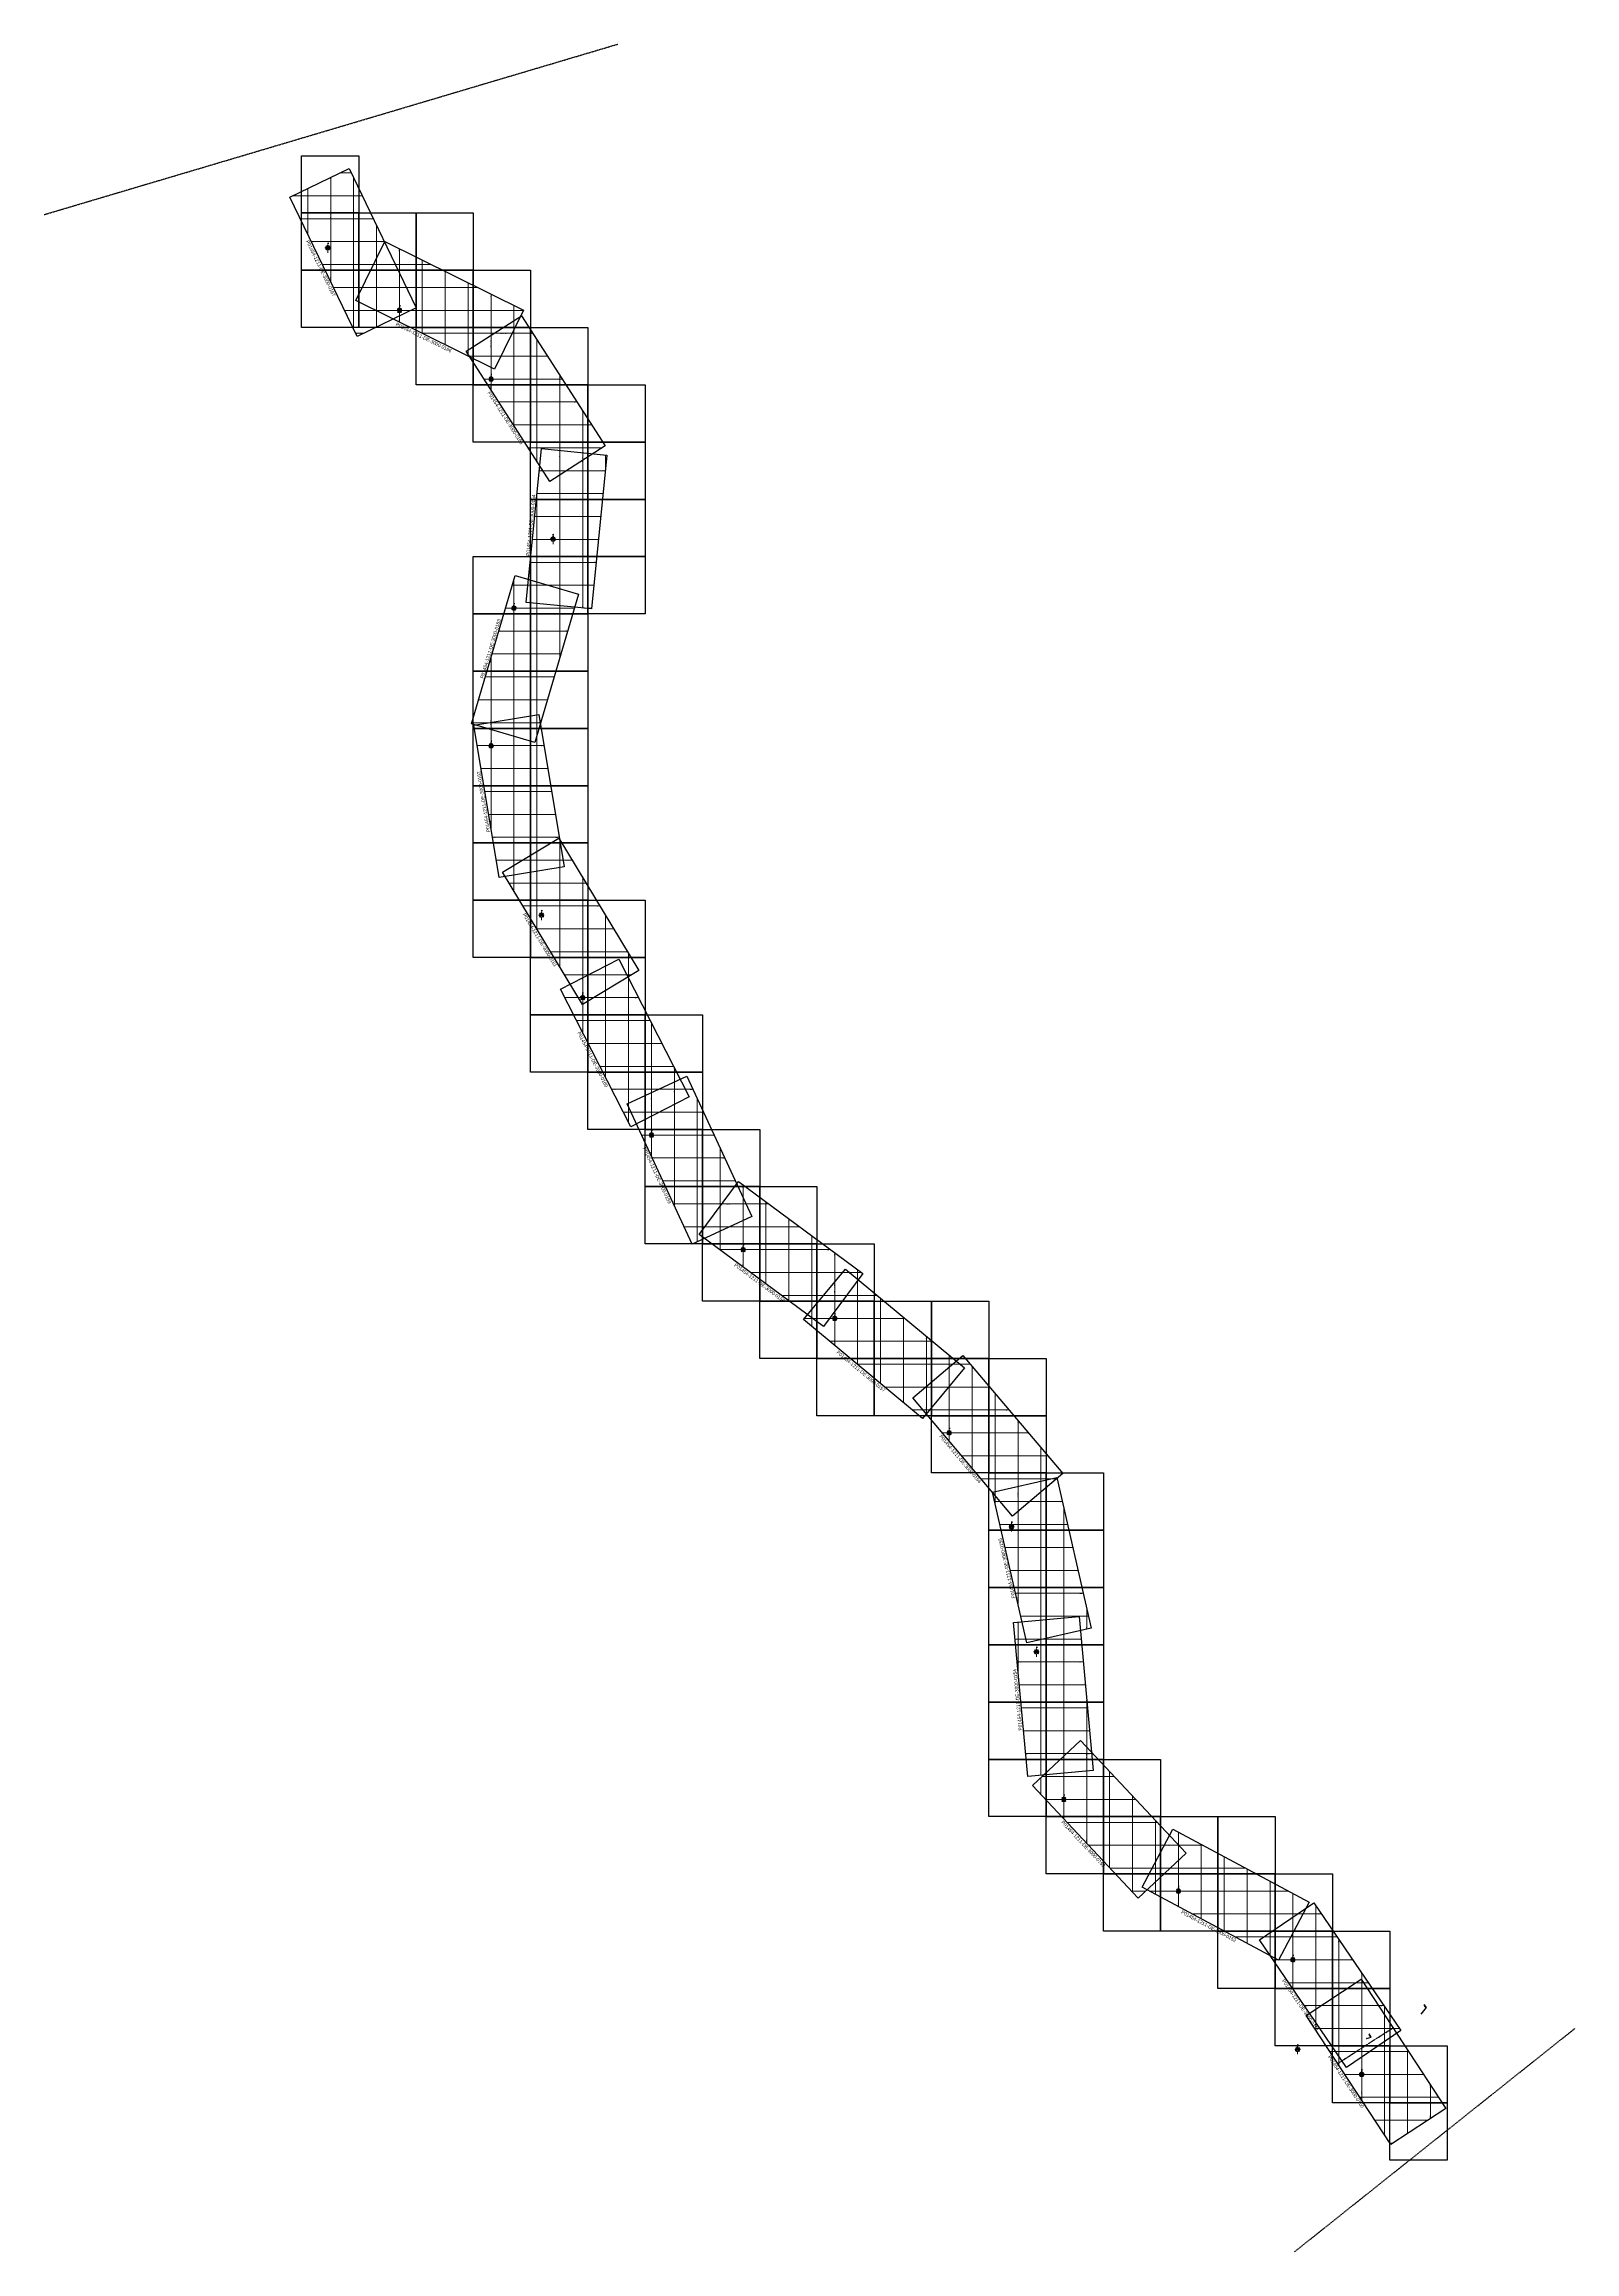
# Model space of a CAD drawing. Extents: x 296299 to 341239, y 7366855 to 7451724.
# Drawn here: x 296299 to 309661, y 7432450 to 7451724 of the extents above; entities outside this region: 9.
import ezdxf
from ezdxf.enums import TextEntityAlignment as Align

# ---------------------------------------------------------------- set-up
doc = ezdxf.new("R2010")
doc.units = 0
doc.header["$LTSCALE"] = 10
doc.linetypes.add('CENTER', pattern=[2, 1.25, -0.25, 0.25, -0.25])
doc.linetypes.add('DASHED', pattern=[0.75, 0.5, -0.25])
for name, color, linetype, lineweight in [('__APAGAR', 20, 'DASHED', 30), ('A-NORTE', 2, 'Continuous', 9), ('F-VT-MALHA', 8, 'Continuous', 0), ('F-VT-OAE', 50, 'Continuous', 0)]:
    doc.layers.add(name, color=color, linetype=linetype, lineweight=lineweight)
for name, color, linetype in [('A-ARTICULAÇÃO', 255, 'Continuous'), ('A-IMAGENS', 255, 'Continuous'), ('F-SC-MALHA-TXT', 8, 'Continuous'), ('U-HZ-TEXTO-OAE', 2, 'Continuous')]:
    doc.layers.add(name, color=color, linetype=linetype)
doc.layers.add('A-VIEWPORTS', color=2, linetype='Continuous', plot=False)
doc.styles.add('Arial', font='arial.ttf')
doc.styles.add('DIM', font='arial.ttf', dxfattribs={"width": 0.8})
doc.styles.add('R200', font='simplex.shx', dxfattribs={"height": 5})
doc.styles.add('ROMANS', font='romans.shx', dxfattribs={"height": 4})
doc.dimstyles.new('U-1_2000', dxfattribs={"dimscale": 2, "dimtxt": 1.5, "dimasz": 0.75, "dimexe": 0.75, "dimexo": 0.75, "dimgap": 0.25, "dimtad": 1, "dimzin": 4, "dimtxsty": 'DIM', "dimblk": 'ARCHTICK', "dimcen": 0.7, "dimdle": 0.75, "dimclrd": 256, "dimclre": 256, "dimclrt": 256, "dimaunit": 1, "dimadec": 3, "dimazin": 2, "dimtfac": 1, "dimtofl": 0, "dimtmove": 0, "dimatfit": 3, "dimldrblk": 'CLOSEDBLANK', "dimfxl": 0, "dimtolj": 1, "dimtzin": 0, "dimlwd": -1, "dimlwe": -1, "dimarcsym": 0})
picture_1 = doc.add_image_def('image1.jpg', size_in_pixel=(5000, 5000))
picture_2 = doc.add_image_def('image2.jpg', size_in_pixel=(5000, 5000))
picture_3 = doc.add_image_def('image3.jpg', size_in_pixel=(5000, 5000))
picture_4 = doc.add_image_def('image4.jpg', size_in_pixel=(5000, 5000))
picture_5 = doc.add_image_def('image5.jpg', size_in_pixel=(5000, 5000))
picture_6 = doc.add_image_def('image6.jpg', size_in_pixel=(5000, 5000))
picture_7 = doc.add_image_def('image7.jpg', size_in_pixel=(5000, 5000))
picture_8 = doc.add_image_def('image8.jpg', size_in_pixel=(5000, 5000))
picture_9 = doc.add_image_def('image9.jpg', size_in_pixel=(5000, 5000))
picture_10 = doc.add_image_def('image10.jpg', size_in_pixel=(5000, 5000))
picture_11 = doc.add_image_def('image11.jpg', size_in_pixel=(5000, 5000))
picture_12 = doc.add_image_def('image12.jpg', size_in_pixel=(5000, 5000))
picture_13 = doc.add_image_def('image13.jpg', size_in_pixel=(5000, 5000))
picture_14 = doc.add_image_def('image14.jpg', size_in_pixel=(5000, 5000))
picture_15 = doc.add_image_def('image15.jpg', size_in_pixel=(5000, 5000))
picture_16 = doc.add_image_def('image16.jpg', size_in_pixel=(5000, 5000))
picture_17 = doc.add_image_def('image17.jpg', size_in_pixel=(5000, 5000))
picture_18 = doc.add_image_def('image18.jpg', size_in_pixel=(5000, 5000))
picture_19 = doc.add_image_def('image19.jpg', size_in_pixel=(5000, 5000))
picture_20 = doc.add_image_def('image20.jpg', size_in_pixel=(5000, 5000))
picture_21 = doc.add_image_def('image21.jpg', size_in_pixel=(5000, 5000))
picture_22 = doc.add_image_def('image22.jpg', size_in_pixel=(5000, 5000))
picture_23 = doc.add_image_def('image23.jpg', size_in_pixel=(5000, 5000))
picture_24 = doc.add_image_def('image24.jpg', size_in_pixel=(5000, 5000))
picture_25 = doc.add_image_def('image25.jpg', size_in_pixel=(5000, 5000))
picture_26 = doc.add_image_def('image26.jpg', size_in_pixel=(5000, 5000))
picture_27 = doc.add_image_def('image27.jpg', size_in_pixel=(5000, 5000))
picture_28 = doc.add_image_def('image28.jpg', size_in_pixel=(5000, 5000))
picture_29 = doc.add_image_def('image29.jpg', size_in_pixel=(5000, 5000))
picture_30 = doc.add_image_def('image30.jpg', size_in_pixel=(5000, 5000))
picture_31 = doc.add_image_def('image31.jpg', size_in_pixel=(5000, 5000))
picture_32 = doc.add_image_def('image32.jpg', size_in_pixel=(5000, 5000))
picture_33 = doc.add_image_def('image33.jpg', size_in_pixel=(5000, 5000))
picture_34 = doc.add_image_def('image34.jpg', size_in_pixel=(5000, 5000))
picture_35 = doc.add_image_def('image35.jpg', size_in_pixel=(5000, 5000))
picture_36 = doc.add_image_def('image36.jpg', size_in_pixel=(5000, 5000))
picture_37 = doc.add_image_def('image37.jpg', size_in_pixel=(5000, 5000))
picture_38 = doc.add_image_def('image38.jpg', size_in_pixel=(5000, 5000))
picture_39 = doc.add_image_def('image39.jpg', size_in_pixel=(5000, 5000))
picture_40 = doc.add_image_def('image40.jpg', size_in_pixel=(5000, 5000))
picture_41 = doc.add_image_def('image41.jpg', size_in_pixel=(5000, 5000))
picture_42 = doc.add_image_def('image42.jpg', size_in_pixel=(5000, 5000))
picture_43 = doc.add_image_def('image43.jpg', size_in_pixel=(5000, 5000))
picture_44 = doc.add_image_def('image44.jpg', size_in_pixel=(5000, 5000))
picture_45 = doc.add_image_def('image45.jpg', size_in_pixel=(5000, 5000))
picture_46 = doc.add_image_def('image46.jpg', size_in_pixel=(5000, 5000))
picture_47 = doc.add_image_def('image47.jpg', size_in_pixel=(5000, 5000))
picture_48 = doc.add_image_def('image48.jpg', size_in_pixel=(5000, 5000))
picture_49 = doc.add_image_def('image49.jpg', size_in_pixel=(5000, 5000))
picture_50 = doc.add_image_def('image50.jpg', size_in_pixel=(5000, 5000))
picture_51 = doc.add_image_def('image51.jpg', size_in_pixel=(5000, 5000))
picture_52 = doc.add_image_def('image52.jpg', size_in_pixel=(5000, 5000))
picture_53 = doc.add_image_def('image53.jpg', size_in_pixel=(5000, 5000))
picture_54 = doc.add_image_def('image54.jpg', size_in_pixel=(5000, 5000))
picture_55 = doc.add_image_def('image55.jpg', size_in_pixel=(5000, 5000))
picture_56 = doc.add_image_def('image56.jpg', size_in_pixel=(5000, 5000))
picture_57 = doc.add_image_def('image57.jpg', size_in_pixel=(5000, 5000))
picture_58 = doc.add_image_def('image58.jpg', size_in_pixel=(5000, 5000))
picture_59 = doc.add_image_def('image59.jpg', size_in_pixel=(5000, 5000))
picture_60 = doc.add_image_def('image60.jpg', size_in_pixel=(5000, 5000))
picture_61 = doc.add_image_def('image61.jpg', size_in_pixel=(5000, 5000))
picture_62 = doc.add_image_def('image62.jpg', size_in_pixel=(5000, 5000))
picture_63 = doc.add_image_def('image63.jpg', size_in_pixel=(5000, 5000))
picture_64 = doc.add_image_def('image64.jpg', size_in_pixel=(5000, 5000))
picture_65 = doc.add_image_def('image65.jpg', size_in_pixel=(5000, 5000))
picture_66 = doc.add_image_def('image66.jpg', size_in_pixel=(5000, 5000))
picture_67 = doc.add_image_def('image67.jpg', size_in_pixel=(5000, 5000))
picture_68 = doc.add_image_def('image68.jpg', size_in_pixel=(5000, 5000))
picture_69 = doc.add_image_def('image69.jpg', size_in_pixel=(5000, 5000))
picture_70 = doc.add_image_def('image70.jpg', size_in_pixel=(5000, 5000))
picture_71 = doc.add_image_def('image71.jpg', size_in_pixel=(5000, 5000))
picture_72 = doc.add_image_def('image72.jpg', size_in_pixel=(5000, 5000))
picture_73 = doc.add_image_def('image73.jpg', size_in_pixel=(5000, 5000))
picture_74 = doc.add_image_def('image74.jpg', size_in_pixel=(5000, 5000))
picture_75 = doc.add_image_def('image75.jpg', size_in_pixel=(5000, 5000))
picture_76 = doc.add_image_def('image76.jpg', size_in_pixel=(5000, 5000))
picture_77 = doc.add_image_def('image77.jpg', size_in_pixel=(5000, 5000))
picture_78 = doc.add_image_def('image78.jpg', size_in_pixel=(5000, 5000))
picture_79 = doc.add_image_def('image79.jpg', size_in_pixel=(5000, 5000))
picture_80 = doc.add_image_def('image80.jpg', size_in_pixel=(5000, 5000))
picture_81 = doc.add_image_def('image81.jpg', size_in_pixel=(5000, 5000))
picture_82 = doc.add_image_def('image82.jpg', size_in_pixel=(5000, 5000))
picture_83 = doc.add_image_def('image83.jpg', size_in_pixel=(5000, 5000))
picture_84 = doc.add_image_def('image84.jpg', size_in_pixel=(5000, 5000))
picture_85 = doc.add_image_def('image85.jpg', size_in_pixel=(5000, 5000))
picture_86 = doc.add_image_def('image86.jpg', size_in_pixel=(5000, 5000))
picture_87 = doc.add_image_def('image87.jpg', size_in_pixel=(5000, 5000))
picture_88 = doc.add_image_def('image88.jpg', size_in_pixel=(5000, 5000))

# ---------------------------------------------------------------- blocks, each defined once
blk = doc.blocks.new('*X73')
at = {"color": 0}
for p, q in [((145.8, -415.3), (147.6, -413.5)), ((146, -414.6), (147.6, -412.9)), ((146.2, -413.9), (147.6, -412.4)), ((146.4, -413.1), (147.6, -411.9)), ((146.6, -412.4), (147.6, -411.3)), ((146.8, -411.7), (147.6, -410.8)), ((147, -411), (147.6, -410.3)), ((147.2, -410.2), (147.6, -409.8)), ((147.4, -409.5), (147.6, -409.2)), ((147.6, -408.8), (147.6, -408.7)), ((142.8, -426.3), (147.6, -421.4)), ((143, -425.6), (147.6, -420.9)), ((143.2, -424.8), (147.6, -420.4)), ((143.4, -424.1), (147.6, -419.8)), ((143.6, -423.4), (147.6, -419.3)), ((143.8, -422.6), (147.6, -418.8)), ((144, -421.9), (147.6, -418.2)), ((144.2, -421.2), (147.6, -417.7)), ((144.4, -420.4), (147.6, -417.2)), ((144.6, -419.7), (147.6, -416.7)), ((144.8, -419), (147.6, -416.1)), ((145, -418.3), (147.6, -415.6)), ((145.2, -417.5), (147.6, -415.1)), ((145.4, -416.8), (147.6, -414.5)), ((145.6, -416.1), (147.6, -414))]:
    blk.add_line(p, q, dxfattribs=at)
blk = doc.blocks.new('NORTE')
at = {"layer": 'A-NORTE'}
for p, q in [((-9, 42), (-25, 42)), ((-7, 48), (-17, 59)), ((-7, 35), (-17, 24)), ((0, 73), (0, 35)), ((0, 29), (0, 0)), ((7, 48), (17, 59)), ((7, 35), (17, 24)), ((9, 42), (25, 42))]:
    blk.add_line(p, q, dxfattribs=at)
for points in [[(-19, 42, 1), (19, 42, 0.359415), (4, 60, 1)], [(-4, 60, 0.359415), (-19, 42, 1)]]:
    blk.add_lwpolyline(points, format="xyb", dxfattribs=at)
blk.add_lwpolyline([(-12, 30), (0, 73), (12, 30), (0, 42), (-12, 30)], dxfattribs=at)
for start, end in [(105.027, 180), (180, 0), (0, 74.973)]:
    blk.add_arc((0, 42), 16.3, start, end, dxfattribs=at)
at = {"layer": 'A-NORTE', "xscale": 2.329019315242768, "yscale": 2.329019315242768, "zscale": 2.329019315242768}
blk.add_blockref('*X73', (-344, 1024), dxfattribs=at)
at = {"layer": 'A-NORTE', "style": 'R200'}
blk.add_attdef('N', (-2, 77), '', height=9.44, dxfattribs=at)
blk = doc.blocks.new('_ArchTick')
at = {"color": 0, "linetype": 'ByBlock', "const_width": 0.15}
blk.add_lwpolyline([(-0.5, -0.5), (0.5, 0.5)], dxfattribs=at)

msp = doc.modelspace()

# ---------------------------------------------------------------- hatches: boundary and pattern name
at = {"layer": 'F-VT-OAE'}
h = msp.add_hatch(dxfattribs=at)
h.set_pattern_fill('ANSI31', color=256)
h.set_pattern_definition([(45, (-5000, 0), (-2.2450640303, 2.2450640303), [])])
h.paths.add_polyline_path([(338328, 7370214), (338328, 7370227), (338323, 7370227), (338312, 7370227), (338312, 7370214), (338323, 7370214)])
h = msp.add_hatch(dxfattribs=at)
h.set_pattern_fill('ANSI31', color=256)
h.paths.add_polyline_path([(339863, 7366895), (339853, 7366895), (339853, 7366908), (339863, 7366908)])
h = msp.add_hatch(dxfattribs=at)
h.set_pattern_fill('ANSI31', color=256)
h.set_pattern_definition([(45, (1375.8153, 7.525), (-2.2450640303, 2.2450640303), [])])
h.paths.add_polyline_path([(341239, 7366903), (341229, 7366903), (341229, 7366916), (341239, 7366918)])

# ---------------------------------------------------------------- linework, layer by layer
at = {"layer": '__APAGAR'}
for points in [[(296299, 7450236), (301306, 7451724)], [(307213, 7432450), (309661, 7434400)]]:
    msp.add_lwpolyline(points, dxfattribs=at)
at = {"layer": 'A-ARTICULAÇÃO', "color": 212, "linetype": 'CENTER', "lineweight": -3, "true_color": 0xdb00db}
msp.add_line((307591, 7434095), (308073, 7434406), dxfattribs=at)
at = {"layer": 'A-VIEWPORTS', "color": 2, "linetype": 'Continuous', "lineweight": -3}
for points in [[(299030, 7449172), (298444, 7450387), (298961, 7450637), (299547, 7449421)], [(300229, 7448888), (299019, 7449485), (299272, 7450000), (300483, 7449403)], [(300713, 7447907), (299984, 7449043), (300467, 7449353), (301196, 7448217)], [(300507, 7446850), (300640, 7448193), (301211, 7448136), (301078, 7446793)], [(300030, 7445790), (300411, 7447085), (300962, 7446923), (300581, 7445628)], [(300270, 7444448), (300051, 7445779), (300617, 7445873), (300837, 7444541)], [(300998, 7443339), (300301, 7444495), (300792, 7444791), (301489, 7443636)], [(301419, 7442272), (300805, 7443473), (301316, 7443735), (301930, 7442533)], [(301955, 7441247), (301389, 7442472), (301910, 7442713), (302476, 7441488)], [(303102, 7440530), (302018, 7441333), (302360, 7441794), (303444, 7440991)], [(303965, 7439726), (302928, 7440589), (303295, 7441030), (304332, 7440167)], [(304753, 7438874), (303881, 7439905), (304319, 7440275), (305191, 7439245)], [(304878, 7437767), (304578, 7439083), (305138, 7439210), (305438, 7437895)], [(304885, 7436600), (304761, 7437944), (305333, 7437997), (305457, 7436653)], [(305849, 7435538), (304927, 7436523), (305346, 7436915), (306268, 7435930)], [(307073, 7434998), (305883, 7435635), (306153, 7436141), (307343, 7435504)], [(307667, 7434059), (306908, 7435175), (307382, 7435498), (308141, 7434382)], [(308055, 7433387), (307315, 7434515), (307795, 7434830), (308535, 7433702)]]:
    msp.add_lwpolyline(points, close=True, dxfattribs=at)
at = {"layer": 'F-VT-MALHA'}
for p, q in [((298600, 7450064), (298600, 7450462)), ((298800, 7449649), (298800, 7450559)), ((298885, 7450600), (298979, 7450600)), ((299000, 7449234), (299000, 7450555)), ((298471, 7450400), (299075, 7450400)), ((298534, 7450200), (299171, 7450200)), ((299200, 7450141), (299200, 7449254)), ((298631, 7450000), (299268, 7450000)), ((299200, 7449395), (299200, 7449853)), ((299400, 7449297), (299400, 7449937)), ((298727, 7449800), (299364, 7449800)), ((299174, 7449800), (299677, 7449800)), ((299400, 7449726), (299400, 7449350)), ((299600, 7449198), (299600, 7449838)), ((299800, 7449100), (299800, 7449740)), ((298824, 7449600), (299461, 7449600)), ((299075, 7449600), (300084, 7449600)), ((300000, 7449001), (300000, 7449641)), ((300200, 7448903), (300200, 7449543)), ((298920, 7449400), (299504, 7449400)), ((299190, 7449400), (300481, 7449400)), ((300400, 7449444), (300400, 7449235)), ((300400, 7448394), (300400, 7449310)), ((299017, 7449200), (299089, 7449200)), ((299597, 7449200), (300383, 7449200)), ((300200, 7448706), (300200, 7449181)), ((300229, 7449200), (300565, 7449200)), ((300600, 7448082), (300600, 7449145)), ((300000, 7449017), (300000, 7449053)), ((300003, 7449000), (300284, 7449000)), ((300011, 7449000), (300693, 7449000)), ((300139, 7448800), (300821, 7448800)), ((300800, 7448833), (300800, 7447963)), ((300268, 7448600), (300950, 7448600)), ((301000, 7448522), (301000, 7448091)), ((300396, 7448400), (301078, 7448400)), ((300524, 7448200), (301169, 7448200)), ((300800, 7448177), (300800, 7446821)), ((301000, 7448157), (301000, 7446801)), ((301200, 7448137), (301200, 7448021)), ((300621, 7448000), (301198, 7448000)), ((300653, 7448000), (300858, 7448000)), ((300600, 7447788), (300600, 7446841)), ((300601, 7447800), (301178, 7447800)), ((300581, 7447600), (301158, 7447600)), ((300562, 7447400), (301138, 7447400)), ((300542, 7447200), (301119, 7447200)), ((300386, 7447000), (300699, 7447000)), ((300400, 7447047), (300400, 7445681)), ((300522, 7447000), (301099, 7447000)), ((300600, 7447029), (300600, 7445693)), ((300800, 7446970), (300800, 7446373)), ((300327, 7446800), (300926, 7446800)), ((301079, 7446800), (301011, 7446800)), ((300268, 7446600), (300867, 7446600)), ((300210, 7446400), (300808, 7446400)), ((300151, 7446200), (300749, 7446200)), ((300200, 7446367), (300200, 7445740)), ((300092, 7446000), (300690, 7446000)), ((300033, 7445800), (300631, 7445800)), ((300175, 7445800), (300629, 7445800)), ((300200, 7444874), (300200, 7445804)), ((300400, 7445837), (300400, 7444469)), ((300600, 7445870), (300600, 7444502)), ((300080, 7445600), (300662, 7445600)), ((300113, 7445400), (300695, 7445400)), ((300146, 7445200), (300728, 7445200)), ((300179, 7445000), (300761, 7445000)), ((300212, 7444800), (300794, 7444800)), ((300600, 7443999), (300600, 7444675)), ((300800, 7443667), (300800, 7444778)), ((300800, 7444763), (300800, 7444535)), ((300245, 7444600), (300827, 7444600)), ((300400, 7444330), (300400, 7444555)), ((300475, 7444600), (300908, 7444600)), ((301000, 7444447), (301000, 7443341)), ((300358, 7444400), (301028, 7444400)), ((300478, 7444200), (301149, 7444200)), ((301200, 7444115), (301200, 7443461)), ((300599, 7444000), (301270, 7444000)), ((300720, 7443800), (301390, 7443800)), ((301200, 7442700), (301200, 7443676)), ((301400, 7443784), (301400, 7443582)), ((300840, 7443600), (301430, 7443600)), ((301000, 7443091), (301000, 7443573)), ((301052, 7443600), (301384, 7443600)), ((301400, 7442309), (301400, 7443570)), ((300842, 7443400), (301487, 7443400)), ((300961, 7443400), (301098, 7443400)), ((300944, 7443200), (301589, 7443200)), ((301600, 7443178), (301600, 7442365)), ((301047, 7443000), (301691, 7443000)), ((301149, 7442800), (301794, 7442800)), ((301800, 7442787), (301800, 7442467)), ((301251, 7442600), (301896, 7442600)), ((301600, 7442016), (301600, 7442570)), ((301665, 7442600), (301962, 7442600)), ((301800, 7441583), (301800, 7442662)), ((302000, 7442519), (302000, 7441268)), ((301353, 7442400), (301669, 7442400)), ((301400, 7442449), (301400, 7442478)), ((301423, 7442400), (302055, 7442400)), ((301515, 7442200), (302147, 7442200)), ((301607, 7442000), (302240, 7442000)), ((302200, 7442086), (302200, 7441361)), ((301700, 7441800), (302332, 7441800)), ((302400, 7441050), (302400, 7441764)), ((301792, 7441600), (302424, 7441600)), ((302200, 7441198), (302200, 7441579)), ((302216, 7441600), (302622, 7441600)), ((302400, 7441652), (302400, 7441453)), ((302600, 7440902), (302600, 7441616)), ((301884, 7441400), (302285, 7441400)), ((302068, 7441400), (302892, 7441400)), ((302800, 7440754), (302800, 7441468)), ((302197, 7441200), (303162, 7441200)), ((303000, 7440606), (303000, 7441320)), ((303200, 7441172), (303200, 7440661)), ((302468, 7441000), (303432, 7441000)), ((303270, 7441000), (303332, 7441000)), ((303400, 7441024), (303400, 7440931)), ((302738, 7440800), (303303, 7440800)), ((303103, 7440800), (303572, 7440800)), ((303200, 7440363), (303200, 7440916)), ((303400, 7440196), (303400, 7440943)), ((302937, 7440600), (303812, 7440600)), ((303000, 7440529), (303000, 7440676)), ((303008, 7440600), (303155, 7440600)), ((303600, 7440029), (303600, 7440776)), ((303800, 7439863), (303800, 7440610)), ((303155, 7440400), (304052, 7440400)), ((304000, 7440443), (304000, 7439768)), ((304200, 7440277), (304200, 7440008)), ((303395, 7440200), (304292, 7440200)), ((304200, 7439527), (304200, 7440175)), ((304230, 7440200), (304383, 7440200)), ((304400, 7439291), (304400, 7440180)), ((303635, 7440000), (304193, 7440000)), ((303994, 7440000), (304552, 7440000)), ((304000, 7439764), (304000, 7440005)), ((304600, 7439055), (304600, 7439943)), ((303875, 7439800), (304027, 7439800)), ((303969, 7439800), (304721, 7439800)), ((304800, 7439707), (304800, 7438915)), ((304139, 7439600), (304890, 7439600)), ((305000, 7439471), (305000, 7439084)), ((304308, 7439400), (305060, 7439400)), ((304477, 7439200), (305137, 7439200)), ((304600, 7438988), (304600, 7439088)), ((304800, 7438110), (304800, 7439133)), ((305000, 7439179), (305000, 7437795)), ((305093, 7439200), (305140, 7439200)), ((304597, 7439000), (305186, 7439000)), ((304646, 7439000), (304901, 7439000)), ((305200, 7438938), (305200, 7437840)), ((304643, 7438800), (305232, 7438800)), ((304688, 7438600), (305277, 7438600)), ((304734, 7438400), (305323, 7438400)), ((304780, 7438200), (305368, 7438200)), ((304800, 7437522), (304800, 7437948)), ((304825, 7438000), (305414, 7438000)), ((305000, 7437966), (305000, 7436611)), ((305200, 7437984), (305200, 7436629)), ((305400, 7438061), (305400, 7437886)), ((304774, 7437800), (305351, 7437800)), ((304871, 7437800), (305023, 7437800)), ((304793, 7437600), (305369, 7437600)), ((304811, 7437400), (305388, 7437400)), ((304830, 7437200), (305406, 7437200)), ((305400, 7437267), (305400, 7436648)), ((304848, 7437000), (305425, 7437000)), ((304867, 7436800), (305443, 7436800)), ((305200, 7436231), (305200, 7436779)), ((305223, 7436800), (305453, 7436800)), ((305400, 7436018), (305400, 7436857)), ((305000, 7436444), (305000, 7436591)), ((305009, 7436600), (305641, 7436600)), ((305600, 7435804), (305600, 7436644)), ((305042, 7436400), (305828, 7436400)), ((305800, 7435591), (305800, 7436430)), ((305229, 7436200), (306016, 7436200)), ((306000, 7436217), (306000, 7435679)), ((305416, 7436000), (306203, 7436000)), ((306078, 7436000), (306416, 7436000)), ((306200, 7435465), (306200, 7436116)), ((306200, 7436003), (306200, 7435866)), ((306400, 7435358), (306400, 7436009)), ((305604, 7435800), (306129, 7435800)), ((305971, 7435800), (306790, 7435800)), ((306000, 7435572), (306000, 7435854)), ((306600, 7435251), (306600, 7435902)), ((306800, 7435144), (306800, 7435795)), ((305791, 7435600), (305916, 7435600)), ((305947, 7435600), (307164, 7435600)), ((307000, 7435037), (307000, 7435688)), ((307200, 7435581), (307200, 7435236)), ((306321, 7435400), (307288, 7435400)), ((307239, 7435400), (307449, 7435400)), ((307400, 7434451), (307400, 7435472)), ((306695, 7435200), (307181, 7435200)), ((306945, 7435200), (307585, 7435200)), ((307000, 7435039), (307000, 7435238)), ((307200, 7434745), (307200, 7435374)), ((307600, 7434157), (307600, 7435178)), ((307027, 7435000), (307721, 7435000)), ((307069, 7435000), (307074, 7435000)), ((307800, 7434884), (307800, 7434150)), ((307800, 7433776), (307800, 7434822)), ((307163, 7434800), (307857, 7434800)), ((307600, 7434081), (307600, 7434702)), ((307749, 7434800), (307814, 7434800)), ((307299, 7434600), (307993, 7434600)), ((307400, 7434385), (307400, 7434571)), ((307445, 7434600), (307946, 7434600)), ((308000, 7434590), (308000, 7434286)), ((308000, 7433471), (308000, 7434517)), ((307390, 7434400), (308077, 7434400)), ((307435, 7434400), (308129, 7434400)), ((307522, 7434200), (308208, 7434200)), ((307571, 7434200), (307874, 7434200)), ((308200, 7434213), (308200, 7433482)), ((307653, 7434000), (308339, 7434000)), ((308400, 7433908), (308400, 7433613)), ((307784, 7433800), (308471, 7433800)), ((307915, 7433600), (308381, 7433600)), ((308047, 7433400), (308076, 7433400))]:
    msp.add_line(p, q, dxfattribs=at)
at = {"layer": 'F-VT-OAE'}
msp.add_line((337691, 7369381), (337691, 7369279), dxfattribs=at)
at = {"layer": 'F-VT-OAE', "linetype": 'Continuous', "lineweight": 0}
for points in [[(338328, 7370227), (338323, 7370227), (338312, 7370227)], [(338312, 7370214), (338323, 7370214), (338328, 7370214)]]:
    msp.add_lwpolyline(points, dxfattribs=at)
at = {"layer": 'F-VT-OAE'}
for points in [[(338328, 7370214), (338328, 7370227), (338323, 7370227), (338312, 7370227), (338312, 7370214), (338323, 7370214)], [(339863, 7366895), (339853, 7366895), (339853, 7366908), (339863, 7366908)], [(341239, 7366903), (341229, 7366903), (341229, 7366916), (341239, 7366918)]]:
    msp.add_lwpolyline(points, close=True, dxfattribs=at)

# ---------------------------------------------------------------- block references
at = {"layer": 'A-NORTE'}
for p in [(298775, 7449903), (299400, 7449358), (300200, 7448758), (300741, 7447360), (300400, 7446758), (300200, 7445557), (300640, 7444077), (301000, 7443358), (301600, 7442158), (302400, 7441158), (303200, 7440558), (304200, 7439558), (304744, 7438739, 710), (304961, 7437646), (305200, 7436358), (306200, 7435558), (307200, 7434958), (307241, 7434175), (307800, 7433958)]:
    msp.add_blockref('NORTE', p, dxfattribs=at).add_auto_attribs({'N': 'N'})

# ---------------------------------------------------------------- texts
at = {"layer": 'A-ARTICULAÇÃO', "color": 2, "style": 'ROMANS'}
for s, p in [('VIADUTO', (308360, 7434584)), ('PASSARELA', (307881, 7434326))]:
    msp.add_text(s, height=4, rotation=125.1782, dxfattribs=at).set_placement(p)
at = {"layer": 'A-ARTICULAÇÃO', "insert": (308270, 7434720), "char_height": 1.5, "attachment_point": 7, "rotation": 124.1557, "style": 'DIM'}
msp.add_mtext('\\A1;', dxfattribs=at)
at = {"layer": 'A-ARTICULAÇÃO', "char_height": 1.5, "width": 250.69, "attachment_point": 1, "rotation": 124.1557, "style": 'DIM'}
for insert in [(308432, 7434599), (307885, 7434386)]:
    msp.add_mtext('\\A1;', dxfattribs=dict(at, insert=insert))
at = {"layer": 'A-VIEWPORTS', "color": 2, "linetype": 'Continuous', "lineweight": -3, "char_height": 30, "style": 'Arial'}
for s, insert, attachment_point, rotation in [('P01454-1211-DE-3000-0167', (298727, 7449774), 2, 295.7522), ('P01454-1211-DE-3000-0166', (299619, 7449176), 2, 333.7901), ('P01454-1211-DE-3000-0165', (300338, 7448469), 2, 302.6921), ('P01454-1211-DE-3000-0164', (300562, 7447523), 8, 84.3358), ('P01454-1211-DE-3000-0163', (300210, 7446441), 8, 73.6097), ('P01454-1211-DE-3000-0162', (300149, 7445112), 8, 99.3687), ('P01454-1211-DE-3000-0161', (300639, 7443911), 2, 301.102), ('P01454-1211-DE-3000-0160', (301101, 7442867), 2, 297.08), ('P01454-1211-DE-3000-0159', (301662, 7441855), 2, 294.7886), ('P01454-1211-DE-3000-0158', (302553, 7440922), 2, 323.4764), ('P01454-1211-DE-3000-0157', (303439, 7440149), 2, 320.2015), ('P01454-1211-DE-3000-0156', (304308, 7439382), 2, 310.2355), ('P01454-1211-DE-3000-0155', (304717, 7438422), 8, 102.8374), ('P01454-1211-DE-3000-0154', (304812, 7437271), 8, 95.2636), ('P01454-1211-DE-3000-0153', (305380, 7436022), 2, 313.1352), ('P01454-1211-DE-3000-0152', (306472, 7435306), 2, 331.8559), ('P01454-1211-DE-3000-0151', (307278, 7434611), 2, 304.2272), ('P01454-1211-DE-3000-0150', (307676, 7433944), 2, 303.2759)]:
    msp.add_mtext(s, dxfattribs=dict(at, insert=insert, attachment_point=attachment_point, rotation=rotation))
at = {"layer": 'F-SC-MALHA-TXT', "style": 'Arial'}
for s, rotation, p in [('E=298600', 90, (298600, 7450462)), ('E=298800', 90, (298800, 7450558)), ('N=7450600', 180, (298886, 7450600)), ('E=299000', 90, (299000, 7450555)), ('N=7450400', 180, (298471, 7450400)), ('N=7450200', 180, (298538, 7450200)), ('E=299200', 90, (299200, 7450140)), ('N=7450000', 180, (298635, 7450000)), ('E=299400', 90, (299400, 7449936)), ('N=7449800', 180, (298732, 7449800)), ('N=7449800', 180, (299257, 7449800)), ('E=299600', 90, (299600, 7449837)), ('E=299800', 90, (299800, 7449739)), ('N=7449600', 180, (298829, 7449600)), ('N=7449600', 180, (299144, 7449599)), ('E=299200', 90, (299200, 7449618)), ('E=300000', 90, (300000, 7449640)), ('E=300200', 90, (300200, 7449542)), ('N=7449400', 180, (298925, 7449400)), ('N=7449400', 180, (299030, 7449400)), ('N=7449400', 180, (299202, 7449400)), ('E=300400', 90, (300400, 7449290)), ('E=300400', 90, (300400, 7449443)), ('N=7449200', 180, (299017, 7449200)), ('N=7449200', 180, (299609, 7449200)), ('E=300200', 90, (300200, 7449135)), ('N=7449200', 180, (300280, 7449200, 3)), ('E=300600', 90, (300600, 7449144)), ('N=7449000', 180, (300014, 7449000)), ('N=7448800', 180, (300144, 7448800)), ('E=300800', 90, (300800, 7448833)), ('N=7448600', 180, (300273, 7448600)), ('E=301000', 90, (301000, 7448521)), ('N=7448400', 180, (300401, 7448400)), ('N=7448200', 180, (300529, 7448200)), ('E=300600', 90, (300600, 7448162)), ('E=300800', 90, (300799, 7448139)), ('E=301200', 90, (301200, 7448137)), ('E=300600', 90, (300601, 7447736)), ('E=300400', 90, (300400, 7447026)), ('E=300600', 90, (300600, 7447099, 702)), ('E=300600', 90, (300600, 7447028)), ('E=300200', 90, (300200, 7446346)), ('N=7445800', 180, (300043, 7445800)), ('E=300200', 90, (300200, 7445828)), ('E=300400', 90, (300399, 7445806, -669)), ('E=300600', 90, (300600, 7445788)), ('N=7445600', 180, (300081, 7445600)), ('N=7445400', 180, (300114, 7445400)), ('N=7445200', 180, (300147, 7445200)), ('N=7445000', 180, (300180, 7445000)), ('N=7444800', 180, (300213, 7444800)), ('N=7444600', 180, (300246, 7444600)), ('E=300400', 90, (300400, 7444550)), ('N=7444600', 180, (300476, 7444600)), ('E=300600', 90, (300600, 7444619)), ('E=300800', 90, (300800, 7444629)), ('E=301000', 90, (301000, 7444446)), ('N=7444400', 180, (300361, 7444400)), ('N=7444200', 180, (300483, 7444200)), ('E=301200', 90, (301200, 7444114)), ('N=7444000', 180, (300604, 7444000)), ('N=7443800', 180, (300724, 7443800)), ('E=301400', 90, (301400, 7443783)), ('N=7443600', 180, (300845, 7443600)), ('E=301000', 90, (301000, 7443600)), ('E=301000', 90, (301000, 7443568)), ('E=301200', 90, (301200, 7443609)), ('E=301400', 90, (301400, 7443548)), ('N=7443400', 180, (300847, 7443400)), ('N=7443200', 180, (300950, 7443200)), ('E=301600', 90, (301600, 7443178)), ('N=7443000', 180, (301052, 7443000)), ('N=7442800', 180, (301154, 7442800)), ('E=301800', 90, (301800, 7442787)), ('N=7442600', 180, (301256, 7442599)), ('E=301600', 90, (301599, 7442522, -714)), ('N=7442600', 180, (301746, 7442600, -701)), ('E=301800', 90, (301800, 7442634, 3)), ('N=7442600', 180, (301807, 7442599)), ('N=7442400', 180, (301359, 7442399)), ('E=301400', 90, (301400, 7442400)), ('E=302000', 90, (302000, 7442518)), ('N=7442200', 180, (301520, 7442200)), ('N=7442000', 180, (301612, 7442000)), ('E=302200', 90, (302200, 7442085)), ('N=7441800', 180, (301704, 7441800)), ('E=302400', 90, (302400, 7441763)), ('N=7441600', 180, (301802, 7441600)), ('N=7441600', 180, (302253, 7441599)), ('E=302600', 90, (302600, 7441590)), ('N=7441400', 180, (301889, 7441399)), ('N=7441400', 180, (302161, 7441400, -1)), ('E=302200', 90, (302200, 7441423)), ('E=302800', 90, (302800, 7441467)), ('N=7441200', 180, (302205, 7441200)), ('E=303000', 90, (303000, 7441319)), ('E=303200', 90, (303200, 7441171)), ('N=7441000', 180, (302475, 7441000)), ('N=7441000', 180, (303222, 7441000)), ('E=303400', 90, (303400, 7441023)), ('N=7440800', 180, (302745, 7440800)), ('N=7440800', 180, (303136, 7440799)), ('E=303200', 90, (303200, 7440897, 755)), ('E=303200', 90, (303200, 7440846)), ('E=303400', 90, (303400, 7440942)), ('N=7440600', 180, (302937, 7440600)), ('N=7440600', 180, (303015, 7440600)), ('E=303600', 90, (303600, 7440776)), ('E=303800', 90, (303800, 7440594)), ('N=7440400', 180, (303163, 7440400)), ('E=304000', 90, (304000, 7440442)), ('E=304200', 90, (304200, 7440276)), ('N=7440200', 180, (303403, 7440200)), ('N=7440200', 180, (304180, 7440200)), ('E=304200', 90, (304200, 7440160)), ('N=7440200', 180, (304231, 7440200)), ('E=304400', 90, (304400, 7440179)), ('N=7440000', 180, (303644, 7440000)), ('E=304000', 90, (303999, 7439832)), ('N=7440000', 180, (304018, 7440000)), ('E=304600', 90, (304600, 7439942)), ('N=7439800', 180, (303884, 7439800)), ('E=304800', 90, (304800, 7439706)), ('N=7439600', 180, (304143, 7439600)), ('E=305000', 90, (305000, 7439470)), ('N=7439400', 180, (304313, 7439400)), ('N=7439200', 180, (304482, 7439200)), ('E=304800', 90, (304800, 7439087)), ('E=305000', 90, (305000, 7439128)), ('N=7439000', 180, (304609, 7439000)), ('E=305200', 90, (305200, 7438938)), ('N=7438800', 180, (304644, 7438800)), ('N=7438600', 180, (304689, 7438600)), ('N=7438400', 180, (304735, 7438400)), ('N=7438200', 180, (304780, 7438200)), ('E=304800', 90, (304800, 7437947)), ('N=7438000', 180, (304826, 7438000)), ('E=305000', 90, (305000, 7437959)), ('N=7437800', 180, (304775, 7437800)), ('E=305200', 90, (305200, 7437884)), ('N=7437600', 180, (304794, 7437600)), ('N=7437400', 180, (304812, 7437400)), ('N=7437200', 180, (304831, 7437200)), ('E=305400', 90, (305400, 7437266)), ('N=7437000', 180, (304849, 7437000)), ('N=7436800', 180, (304867, 7436800)), ('E=305400', 90, (305400, 7436807)), ('N=7436600', 180, (305010, 7436600)), ('E=305200', 90, (305200, 7436721)), ('E=305600', 90, (305600, 7436643)), ('N=7436400', 180, (305048, 7436400)), ('E=305800', 90, (305800, 7436430)), ('N=7436200', 180, (305235, 7436200)), ('E=306000', 90, (306000, 7436253)), ('N=7436000', 180, (305423, 7436000)), ('N=7436000', 180, (306069, 7436000)), ('N=7436000', 180, (306102, 7436000)), ('E=306200', 90, (306200, 7436115)), ('E=306400', 90, (306400, 7435991)), ('N=7435800', 180, (305609, 7435800)), ('N=7435800', 180, (306048, 7435800)), ('E=306600', 90, (306600, 7435901)), ('E=306800', 90, (306800, 7435794)), ('N=7435600', 180, (305801, 7435600)), ('N=7435600', 180, (305948, 7435600)), ('E=307000', 90, (307000, 7435687)), ('E=307200', 90, (307200, 7435580)), ('N=7435400', 180, (306332, 7435400)), ('N=7435400', 180, (307197, 7435400)), ('E=307400', 90, (307400, 7435471)), ('N=7435200', 180, (306703, 7435200)), ('N=7435200', 180, (307079, 7435200)), ('E=307200', 90, (307200, 7435377, -709)), ('E=307600', 90, (307600, 7435177)), ('N=7435000', 180, (307033, 7435000)), ('E=307800', 90, (307800, 7434883)), ('N=7434800', 180, (307168, 7434800)), ('N=7434600', 180, (307302, 7434600)), ('E=308000', 90, (308000, 7434589)), ('N=7434400', 180, (307391, 7434400)), ('N=7434400', 180, (307441, 7434400)), ('E=308000', 90, (308000, 7434354)), ('N=7434200', 180, (307522, 7434200)), ('N=7434200', 180, (307575, 7434199)), ('N=7434200', 180, (307712, 7434199)), ('E=308200', 90, (308200, 7434192)), ('E=308200', 90, (308200, 7434110)), ('N=7434000', 180, (307657, 7434000)), ('N=7434000', 180, (308016, 7434000)), ('E=308400', 90, (308400, 7433907)), ('N=7433800', 180, (307785, 7433800)), ('N=7433600', 180, (307916, 7433600)), ('N=7433400', 180, (308047, 7433400))]:
    msp.add_text(s, height=4, rotation=rotation, dxfattribs=at).set_placement(p, align=Align.BOTTOM_RIGHT)
for s, rotation, p in [('N=7450600', 180, (298978, 7450600)), ('E=298600', 90, (298600, 7450240)), ('E=298800', 90, (298800, 7450239)), ('E=299000', 90, (299000, 7450254)), ('N=7450400', 180, (299074, 7450400)), ('E=298600', 90, (298600, 7450075)), ('N=7450200', 180, (298700, 7450200)), ('E=298800', 90, (298800, 7450200)), ('N=7450200', 180, (299171, 7450200)), ('N=7450000', 180, (299267, 7450000)), ('E=298800', 90, (298800, 7449662)), ('N=7449800', 180, (299324, 7449800)), ('N=7449800', 180, (299677, 7449800)), ('N=7449600', 180, (299230, 7449600)), ('N=7449600', 180, (300083, 7449600)), ('E=299000', 90, (299000, 7449285)), ('E=299200', 90, (299200, 7449401)), ('E=299200', 90, (299200, 7449254)), ('E=299400', 90, (299400, 7449303)), ('N=7449400', 180, (300477, 7449400)), ('N=7449200', 180, (299088, 7449200)), ('E=299600', 90, (299600, 7449205)), ('E=299800', 90, (299800, 7449106)), ('E=300200', 90, (300200, 7449070)), ('N=7449200', 180, (300354, 7449200)), ('E=300400', 90, (300400, 7449227)), ('N=7449200', 180, (300564, 7449200)), ('E=300000', 90, (300000, 7449008)), ('N=7449000', 180, (300104, 7449000)), ('N=7449000', 180, (300692, 7449000)), ('E=300200', 90, (300200, 7448717)), ('N=7448800', 180, (300821, 7448800)), ('N=7448600', 180, (300949, 7448600)), ('E=300400', 90, (300400, 7448405)), ('N=7448400', 180, (301077, 7448400)), ('E=300600', 90, (300600, 7448083)), ('E=300800', 90, (300800, 7448083)), ('E=301000', 90, (301000, 7448092)), ('N=7448200', 180, (301159, 7448200)), ('E=301000', 90, (301000, 7448059)), ('E=301200', 90, (301199, 7448036)), ('E=300800', 90, (300800, 7446870)), ('E=300800', 90, (300800, 7446826)), ('N=7446800', 180, (300925, 7446800)), ('E=301000', 90, (301000, 7446804)), ('E=300800', 90, (300800, 7446402)), ('E=300200', 90, (300200, 7445769)), ('E=300400', 90, (300400, 7445734)), ('E=300600', 90, (300600, 7445730)), ('N=7445600', 180, (300661, 7445600)), ('N=7445400', 180, (300694, 7445400)), ('N=7445200', 180, (300727, 7445200)), ('E=300200', 90, (300200, 7444916)), ('N=7445000', 180, (300760, 7445000)), ('N=7444800', 180, (300793, 7444800)), ('E=300400', 90, (300400, 7444587)), ('E=300600', 90, (300600, 7444559)), ('N=7444600', 180, (300758, 7444600)), ('E=300800', 90, (300800, 7444563)), ('N=7444600', 180, (300906, 7444604)), ('E=300400', 90, (300400, 7444339)), ('N=7444400', 180, (301027, 7444400)), ('N=7444200', 180, (301148, 7444200)), ('E=300600', 90, (300600, 7444009)), ('N=7444000', 180, (301269, 7444000)), ('E=300800', 90, (300800, 7443678)), ('N=7443800', 180, (301389, 7443800)), ('E=301200', 90, (301200, 7443492)), ('N=7443600', 180, (301420, 7443600)), ('E=301400', 90, (301400, 7443601)), ('N=7443400', 180, (301486, 7443400)), ('E=301000', 90, (301000, 7443104)), ('N=7443200', 180, (301588, 7443200)), ('N=7443000', 180, (301690, 7443000)), ('E=301200', 90, (301200, 7442716)), ('N=7442800', 180, (301793, 7442800)), ('E=301800', 90, (301800, 7442571)), ('N=7442600', 180, (301962, 7442600)), ('E=301400', 90, (301400, 7442310)), ('N=7442400', 180, (301474, 7442400)), ('E=301600', 90, (301600, 7442457)), ('N=7442400', 180, (302054, 7442400)), ('N=7442200', 180, (302146, 7442200)), ('E=301600', 90, (301600, 7442030)), ('N=7442000', 180, (302239, 7442000)), ('N=7441800', 180, (302331, 7441800)), ('E=301800', 90, (301800, 7441603)), ('N=7441600', 180, (302323, 7441600)), ('N=7441600', 180, (302621, 7441600)), ('E=302200', 90, (302200, 7441354)), ('N=7441400', 180, (302273, 7441400)), ('N=7441400', 180, (302891, 7441400)), ('E=302000', 90, (302000, 7441269)), ('E=302200', 90, (302200, 7441204)), ('N=7441200', 180, (303161, 7441200)), ('E=302400', 90, (302400, 7441056)), ('N=7441000', 180, (303331, 7441000)), ('N=7441000', 180, (303431, 7441000)), ('E=302600', 90, (302600, 7440908)), ('E=302800', 90, (302799, 7440760)), ('N=7440800', 180, (303200, 7440800)), ('N=7440800', 180, (303571, 7440800)), ('E=303000', 90, (303000, 7440612)), ('N=7440600', 180, (303122, 7440600)), ('N=7440600', 180, (303811, 7440600)), ('E=303000', 90, (303000, 7440530)), ('N=7440400', 180, (304051, 7440400)), ('E=303200', 90, (303200, 7440370)), ('E=303400', 90, (303400, 7440202)), ('E=303600', 90, (303600, 7440036)), ('N=7440200', 180, (304382, 7440200)), ('E=303800', 90, (303800, 7439869)), ('N=7440000', 180, (304141, 7440000)), ('N=7440000', 180, (304551, 7440000)), ('E=304000', 90, (304000, 7439771)), ('N=7439800', 180, (304031, 7439800)), ('N=7439800', 180, (304720, 7439800)), ('E=304200', 90, (304200, 7439533)), ('N=7439600', 180, (304890, 7439600)), ('E=304400', 90, (304400, 7439300)), ('N=7439400', 180, (305059, 7439400)), ('E=304600', 90, (304600, 7439062)), ('E=304800', 90, (304800, 7439032)), ('E=305000', 90, (305000, 7439075)), ('N=7439200', 180, (305128, 7439200)), ('E=304600', 90, (304606, 7438990)), ('N=7439000', 180, (305185, 7439000)), ('N=7438800', 180, (305231, 7438800)), ('N=7438600', 180, (305276, 7438600)), ('N=7438400', 180, (305322, 7438400)), ('E=304800', 90, (304800, 7438140)), ('N=7438200', 180, (305367, 7438200)), ('E=305000', 90, (305000, 7437906)), ('E=305200', 90, (305200, 7437897)), ('N=7438000', 180, (305413, 7438000)), ('E=305400', 90, (305400, 7437887)), ('N=7437800', 180, (305350, 7437800)), ('E=304800', 90, (304800, 7437601)), ('N=7437600', 180, (305368, 7437600)), ('N=7437400', 180, (305387, 7437400)), ('N=7437200', 180, (305405, 7437200)), ('N=7437000', 180, (305424, 7437000)), ('E=305400', 90, (305400, 7436752)), ('N=7436800', 180, (305430, 7436800)), ('E=305000', 90, (305000, 7436612)), ('E=305200', 90, (305200, 7436663)), ('N=7436600', 180, (305640, 7436600)), ('E=305000', 90, (305000, 7436451)), ('N=7436400', 180, (305827, 7436400)), ('E=305200', 90, (305200, 7436240)), ('N=7436200', 180, (305993, 7436200)), ('E=306000', 90, (306000, 7436190)), ('E=305400', 90, (305400, 7436024)), ('N=7436000', 180, (306416, 7436000)), ('E=305600', 90, (305600, 7435810)), ('N=7435800', 180, (306045, 7435800)), ('N=7435800', 180, (306789, 7435800)), ('E=305800', 90, (305800, 7435601)), ('N=7435600', 180, (305909, 7435600)), ('E=306000', 90, (306000, 7435680)), ('E=306000', 90, (306000, 7435574)), ('N=7435600', 180, (306031, 7435600)), ('N=7435600', 180, (307163, 7435600)), ('E=306200', 90, (306200, 7435468)), ('E=306400', 90, (306399, 7435361)), ('N=7435400', 180, (307265, 7435400)), ('N=7435400', 180, (307448, 7435400)), ('E=306600', 90, (306600, 7435255)), ('N=7435200', 180, (307141, 7435200)), ('E=307200', 90, (307200, 7435313)), ('N=7435200', 180, (307584, 7435200)), ('E=306800', 90, (306800, 7435149)), ('E=307000', 90, (307000, 7435040)), ('N=7435000', 180, (307720, 7435000)), ('E=307200', 90, (307200, 7434755)), ('N=7434800', 180, (307856, 7434800)), ('E=307400', 90, (307400, 7434460)), ('N=7434600', 180, (307992, 7434600)), ('E=307400', 90, (307400, 7434386)), ('E=307800', 90, (307800, 7434231)), ('E=308000', 90, (308000, 7434361, 707)), ('N=7434400', 180, (308055, 7434400)), ('N=7434400', 180, (308128, 7434400)), ('E=307600', 90, (307600, 7434166)), ('E=307600', 90, (307607, 7434076)), ('N=7434200', 180, (307782, 7434200)), ('E=307800', 90, (307800, 7434201)), ('N=7434200', 180, (308208, 7434199)), ('E=307800', 90, (307799, 7433827)), ('E=308000', 90, (307999, 7433954)), ('N=7434000', 180, (308339, 7434000)), ('E=307800', 90, (307800, 7433777)), ('N=7433800', 180, (308470, 7433800)), ('E=308000', 90, (308000, 7433472)), ('E=308200', 90, (308200, 7433482)), ('N=7433600', 180, (308380, 7433600)), ('E=308400', 90, (308400, 7433614)), ('N=7433400', 180, (308075, 7433400))]:
    msp.add_text(s, height=4, rotation=rotation, dxfattribs=at).set_placement(p, align=Align.BOTTOM_LEFT)
for s, p in [('N=7448000', (300652, 7448000)), ('N=7447800', (300632, 7447800)), ('N=7447600', (300618, 7447600)), ('N=7447400', (300594, 7447400)), ('N=7447200', (300572, 7447200)), ('N=7447000', (300432, 7447000)), ('N=7447000', (300651, 7447001)), ('N=7446800', (300360, 7446800)), ('N=7446800', (300853, 7446800)), ('N=7446600', (300303, 7446600)), ('N=7446400', (300241, 7446400)), ('N=7446200', (300183, 7446200)), ('N=7446000', (300125, 7446000))]:
    msp.add_text(s, height=4, dxfattribs=at).set_placement(p, align=Align.BOTTOM_RIGHT)
for s, p in [('N=7448000', (301165, 7448000)), ('N=7447800', (301147, 7447800)), ('N=7447600', (301125, 7447600)), ('N=7447400', (301105, 7447400)), ('N=7447200', (301084, 7447200)), ('N=7447000', (300672, 7447000, -1345)), ('N=7447000', (301062, 7447000)), ('N=7446800', (301045, 7446800)), ('N=7446600', (300831, 7446600)), ('N=7446400', (300762, 7446400)), ('N=7446200', (300716, 7446200)), ('N=7446000', (300659, 7446000)), ('N=7445800', (300200, 7445800)), ('N=7445800', (300601, 7445800))]:
    msp.add_text(s, height=4, dxfattribs=at).set_placement(p, align=Align.BOTTOM_LEFT)

# ---------------------------------------------------------------- pictures from other files: only their frames are drawn
image = msp.add_image(picture_69, insert=(307545, 7434750), size_in_units=(500, 500), dxfattribs=dict(brightness=90))
image.dxf.flags = 6
at = {"layer": 'A-IMAGENS', "transparency": 33554687}
image = msp.add_image(picture_10, insert=(298545, 7450250), size_in_units=(500, 500), dxfattribs=dict(at, brightness=90))
image.dxf.flags = 7
image = msp.add_image(picture_9, insert=(298545, 7449750), size_in_units=(500, 500), dxfattribs=dict(at, brightness=90))
image.dxf.flags = 7
image = msp.add_image(picture_8, insert=(299045, 7449750), size_in_units=(500, 500), dxfattribs=dict(at, brightness=90))
image.dxf.flags = 7
at = {"layer": 'A-IMAGENS'}
image = msp.add_image(picture_72, insert=(299545, 7449750), size_in_units=(500, 500), dxfattribs=dict(at, brightness=90))
image.dxf.flags = 7
at = {"layer": 'A-IMAGENS', "transparency": 33554687}
image = msp.add_image(picture_12, insert=(298545, 7449250), size_in_units=(500, 500), dxfattribs=dict(at, brightness=90))
image.dxf.flags = 7
image = msp.add_image(picture_11, insert=(299045, 7449250), size_in_units=(500, 500), dxfattribs=dict(at, brightness=90))
image.dxf.flags = 7
image = msp.add_image(picture_13, insert=(299545, 7449250), size_in_units=(500, 500), dxfattribs=dict(at, brightness=90))
image.dxf.flags = 7
image = msp.add_image(picture_14, insert=(300045, 7449250), size_in_units=(500, 500), dxfattribs=dict(at, brightness=90))
image.dxf.flags = 7
image = msp.add_image(picture_15, insert=(299545, 7448750), size_in_units=(500, 500), dxfattribs=dict(at, brightness=90))
image.dxf.flags = 7
image = msp.add_image(picture_17, insert=(300045, 7448750), size_in_units=(500, 500), dxfattribs=dict(at, brightness=90))
image.dxf.flags = 7
image = msp.add_image(picture_67, insert=(300545, 7448750), size_in_units=(500, 500), dxfattribs=dict(at, brightness=90))
image.dxf.flags = 6
image = msp.add_image(picture_16, insert=(300045, 7448250), size_in_units=(500, 500), dxfattribs=dict(at, brightness=90))
image.dxf.flags = 6
image = msp.add_image(picture_19, insert=(300545, 7448250), size_in_units=(500, 500), dxfattribs=dict(at, brightness=90))
image.dxf.flags = 6
at = {"layer": 'A-IMAGENS'}
image = msp.add_image(picture_71, insert=(301045, 7448250), size_in_units=(500, 500), dxfattribs=at)
image.dxf.flags = 6
at = {"layer": 'A-IMAGENS', "transparency": 33554687}
image = msp.add_image(picture_18, insert=(300545, 7447750), size_in_units=(500, 500), dxfattribs=dict(at, brightness=90))
image.dxf.flags = 6
at = {"layer": 'A-IMAGENS'}
image = msp.add_image(picture_70, insert=(301045, 7447750), size_in_units=(500, 500), dxfattribs=dict(at, brightness=90))
image.dxf.flags = 6
at = {"layer": 'A-IMAGENS', "transparency": 33554687}
image = msp.add_image(picture_21, insert=(300545, 7447250), size_in_units=(500, 500), dxfattribs=dict(at, brightness=90))
image.dxf.flags = 6
at = {"layer": 'A-IMAGENS'}
image = msp.add_image(picture_73, insert=(301045, 7447250), size_in_units=(500, 500), dxfattribs=dict(at, brightness=90))
image.dxf.flags = 6
at = {"layer": 'A-IMAGENS', "transparency": 33554687}
image = msp.add_image(picture_68, insert=(300045, 7446750), size_in_units=(500, 500), dxfattribs=dict(at, brightness=90))
image.dxf.flags = 6
image = msp.add_image(picture_20, insert=(300545, 7446750), size_in_units=(500, 500), dxfattribs=dict(at, brightness=90))
image.dxf.flags = 6
at = {"layer": 'A-IMAGENS'}
image = msp.add_image(picture_75, insert=(301045, 7446750), size_in_units=(500, 500), dxfattribs=dict(at, brightness=90))
image.dxf.flags = 6
at = {"layer": 'A-IMAGENS', "transparency": 33554687}
image = msp.add_image(picture_24, insert=(300045, 7446250), size_in_units=(500, 500), dxfattribs=dict(at, brightness=90))
image.dxf.flags = 6
image = msp.add_image(picture_23, insert=(300545, 7446250), size_in_units=(500, 500), dxfattribs=dict(at, brightness=90))
image.dxf.flags = 6
image = msp.add_image(picture_22, insert=(300045, 7445750), size_in_units=(500, 500), dxfattribs=dict(at, brightness=90))
image.dxf.flags = 6
at = {"layer": 'A-IMAGENS'}
image = msp.add_image(picture_74, insert=(300545, 7445750), size_in_units=(500, 500), dxfattribs=dict(at, brightness=90))
image.dxf.flags = 6
at = {"layer": 'A-IMAGENS', "transparency": 33554687}
image = msp.add_image(picture_25, insert=(300045, 7445250), size_in_units=(500, 500), dxfattribs=dict(at, brightness=90))
image.dxf.flags = 6
image = msp.add_image(picture_26, insert=(300545, 7445250), size_in_units=(500, 500), dxfattribs=dict(at, brightness=90))
image.dxf.flags = 6
image = msp.add_image(picture_28, insert=(300045, 7444750), size_in_units=(500, 500), dxfattribs=dict(at, brightness=90))
image.dxf.flags = 6
image = msp.add_image(picture_30, insert=(300545, 7444750), size_in_units=(500, 500), dxfattribs=dict(at, brightness=90))
image.dxf.flags = 6
image = msp.add_image(picture_27, insert=(300045, 7444250), size_in_units=(500, 500), dxfattribs=dict(at, brightness=90))
image.dxf.flags = 6
image = msp.add_image(picture_29, insert=(300545, 7444250), size_in_units=(500, 500), dxfattribs=dict(at, brightness=90))
image.dxf.flags = 6
at = {"layer": 'A-IMAGENS'}
image = msp.add_image(picture_76, insert=(300045, 7443750), size_in_units=(500, 500), dxfattribs=dict(at, brightness=90))
image.dxf.flags = 6
at = {"layer": 'A-IMAGENS', "transparency": 33554687}
image = msp.add_image(picture_33, insert=(300545, 7443750), size_in_units=(500, 500), dxfattribs=dict(at, brightness=90))
image.dxf.flags = 6
image = msp.add_image(picture_32, insert=(301045, 7443750), size_in_units=(500, 500), dxfattribs=dict(at, brightness=90))
image.dxf.flags = 6
at = {"layer": 'A-IMAGENS'}
image = msp.add_image(picture_78, insert=(300545, 7443250), size_in_units=(500, 500), dxfattribs=dict(at, brightness=90))
image.dxf.flags = 6
at = {"layer": 'A-IMAGENS', "transparency": 33554687}
image = msp.add_image(picture_31, insert=(301045, 7443250), size_in_units=(500, 500), dxfattribs=dict(at, brightness=90))
image.dxf.flags = 6
at = {"layer": 'A-IMAGENS'}
image = msp.add_image(picture_77, insert=(300545, 7442750), size_in_units=(500, 500), dxfattribs=dict(at, brightness=90))
image.dxf.flags = 6
at = {"layer": 'A-IMAGENS', "transparency": 33554687}
image = msp.add_image(picture_35, insert=(301045, 7442750), size_in_units=(500, 500), dxfattribs=dict(at, brightness=90))
image.dxf.flags = 6
image = msp.add_image(picture_34, insert=(301545, 7442750), size_in_units=(500, 500), dxfattribs=dict(at, brightness=90))
image.dxf.flags = 6
image = msp.add_image(picture_36, insert=(301045, 7442250), size_in_units=(500, 500), dxfattribs=dict(at, brightness=90))
image.dxf.flags = 6
image = msp.add_image(picture_1, insert=(301545, 7442250), size_in_units=(500, 500), dxfattribs=dict(at, brightness=90))
image.dxf.flags = 6
image = msp.add_image(picture_3, insert=(301545, 7441750), size_in_units=(500, 500), dxfattribs=dict(at, brightness=90))
image.dxf.flags = 6
image = msp.add_image(picture_2, insert=(302045, 7441750), size_in_units=(500, 500), dxfattribs=dict(at, brightness=90))
image.dxf.flags = 6
image = msp.add_image(picture_38, insert=(301545, 7441250), size_in_units=(500, 500), dxfattribs=dict(at, brightness=90))
image.dxf.flags = 6
image = msp.add_image(picture_37, insert=(302045, 7441250), size_in_units=(500, 500), dxfattribs=dict(at, brightness=90))
image.dxf.flags = 6
image = msp.add_image(picture_39, insert=(302545, 7441250), size_in_units=(500, 500), dxfattribs=dict(at, brightness=90))
image.dxf.flags = 6
at = {"layer": 'A-IMAGENS'}
image = msp.add_image(picture_79, insert=(302045, 7440750), size_in_units=(500, 500), dxfattribs=dict(at, brightness=90))
image.dxf.flags = 6
at = {"layer": 'A-IMAGENS', "transparency": 33554687}
image = msp.add_image(picture_41, insert=(302545, 7440750), size_in_units=(500, 500), dxfattribs=dict(at, brightness=90))
image.dxf.flags = 6
image = msp.add_image(picture_40, insert=(303045, 7440750), size_in_units=(500, 500), dxfattribs=dict(at, brightness=90))
image.dxf.flags = 6
image = msp.add_image(picture_63, insert=(302545, 7440250), size_in_units=(500, 500), dxfattribs=dict(at, brightness=90))
image.dxf.flags = 6
image = msp.add_image(picture_43, insert=(303045, 7440250), size_in_units=(500, 500), dxfattribs=dict(at, brightness=90))
image.dxf.flags = 6
image = msp.add_image(picture_44, insert=(303545, 7440250), size_in_units=(500, 500), dxfattribs=dict(at, brightness=90))
image.dxf.flags = 6
at = {"layer": 'A-IMAGENS'}
image = msp.add_image(picture_81, insert=(304045, 7440250), size_in_units=(500, 500), dxfattribs=dict(at, brightness=90))
image.dxf.flags = 6
image = msp.add_image(picture_80, insert=(303045, 7439750), size_in_units=(500, 500), dxfattribs=dict(at, brightness=90))
image.dxf.flags = 6
at = {"layer": 'A-IMAGENS', "transparency": 33554687}
image = msp.add_image(picture_42, insert=(303545, 7439750), size_in_units=(500, 500), dxfattribs=dict(at, brightness=90))
image.dxf.flags = 6
image = msp.add_image(picture_46, insert=(304045, 7439750), size_in_units=(500, 500), dxfattribs=dict(at, brightness=90))
image.dxf.flags = 6
at = {"layer": 'A-IMAGENS'}
image = msp.add_image(picture_82, insert=(304545, 7439750), size_in_units=(500, 500), dxfattribs=dict(at, brightness=90))
image.dxf.flags = 6
at = {"layer": 'A-IMAGENS', "transparency": 33554687}
image = msp.add_image(picture_45, insert=(304045, 7439250), size_in_units=(500, 500), dxfattribs=dict(at, brightness=90))
image.dxf.flags = 6
image = msp.add_image(picture_47, insert=(304545, 7439250), size_in_units=(500, 500), dxfattribs=dict(at, brightness=90))
image.dxf.flags = 6
image = msp.add_image(picture_6, insert=(304545, 7438750), size_in_units=(500, 500), dxfattribs=dict(at, brightness=90))
image.dxf.flags = 6
at = {"layer": 'A-IMAGENS'}
image = msp.add_image(picture_83, insert=(305045, 7438750), size_in_units=(500, 500), dxfattribs=dict(at, brightness=90))
image.dxf.flags = 6
at = {"layer": 'A-IMAGENS', "transparency": 33554687}
image = msp.add_image(picture_7, insert=(304545, 7438250), size_in_units=(500, 500), dxfattribs=dict(at, brightness=90))
image.dxf.flags = 6
image = msp.add_image(picture_4, insert=(305045, 7438250), size_in_units=(500, 500), dxfattribs=dict(at, brightness=90))
image.dxf.flags = 6
image = msp.add_image(picture_66, insert=(304545, 7437750), size_in_units=(500, 500), dxfattribs=dict(at, brightness=90))
image.dxf.flags = 6
image = msp.add_image(picture_5, insert=(305045, 7437750), size_in_units=(500, 500), dxfattribs=dict(at, brightness=90))
image.dxf.flags = 6
image = msp.add_image(picture_51, insert=(304545, 7437250), size_in_units=(500, 500), dxfattribs=dict(at, brightness=90))
image.dxf.flags = 6
image = msp.add_image(picture_50, insert=(305045, 7437250), size_in_units=(500, 500), dxfattribs=dict(at, brightness=90))
image.dxf.flags = 6
image = msp.add_image(picture_49, insert=(304545, 7436750), size_in_units=(500, 500), dxfattribs=dict(at, brightness=90))
image.dxf.flags = 6
image = msp.add_image(picture_48, insert=(305045, 7436750), size_in_units=(500, 500), dxfattribs=dict(at, brightness=90))
image.dxf.flags = 6
at = {"layer": 'A-IMAGENS'}
image = msp.add_image(picture_84, insert=(304545, 7436250), size_in_units=(500, 500), dxfattribs=at)
image.dxf.flags = 6
at = {"layer": 'A-IMAGENS', "transparency": 33554687}
image = msp.add_image(picture_55, insert=(305045, 7436250), size_in_units=(500, 500), dxfattribs=dict(at, brightness=90))
image.dxf.flags = 6
image = msp.add_image(picture_54, insert=(305545, 7436250), size_in_units=(500, 500), dxfattribs=dict(at, brightness=90))
image.dxf.flags = 6
image = msp.add_image(picture_53, insert=(305045, 7435750), size_in_units=(500, 500), dxfattribs=dict(at, brightness=90))
image.dxf.flags = 6
image = msp.add_image(picture_52, insert=(305545, 7435750), size_in_units=(500, 500), dxfattribs=dict(at, brightness=90))
image.dxf.flags = 6
image = msp.add_image(picture_56, insert=(306045, 7435750), size_in_units=(500, 500), dxfattribs=dict(at, brightness=90))
image.dxf.flags = 6
at = {"layer": 'A-IMAGENS'}
image = msp.add_image(picture_85, insert=(306545, 7435750), size_in_units=(500, 500), dxfattribs=dict(at, brightness=90))
image.dxf.flags = 6
image = msp.add_image(picture_86, insert=(305545, 7435250), size_in_units=(500, 500), dxfattribs=dict(at, brightness=90))
image.dxf.flags = 14
at = {"layer": 'A-IMAGENS', "transparency": 33554687}
image = msp.add_image(picture_58, insert=(306045, 7435250), size_in_units=(500, 500), dxfattribs=dict(at, brightness=90))
image.dxf.flags = 6
image = msp.add_image(picture_57, insert=(306545, 7435250), size_in_units=(500, 500), dxfattribs=dict(at, brightness=90))
image.dxf.flags = 6
image = msp.add_image(picture_64, insert=(307045, 7435250), size_in_units=(500, 500), dxfattribs=dict(at, brightness=90))
image.dxf.flags = 6
image = msp.add_image(picture_65, insert=(306545, 7434750), size_in_units=(500, 500), dxfattribs=dict(at, brightness=90))
image.dxf.flags = 6
image = msp.add_image(picture_60, insert=(307045, 7434750), size_in_units=(500, 500), dxfattribs=dict(at, brightness=90))
image.dxf.flags = 6
image = msp.add_image(picture_59, insert=(307045, 7434250), size_in_units=(500, 500), dxfattribs=dict(at, brightness=90))
image.dxf.flags = 6
image = msp.add_image(picture_87, insert=(307545, 7434250), size_in_units=(500, 500), dxfattribs=dict(at, brightness=90))
image.dxf.flags = 6
image = msp.add_image(picture_61, insert=(307545, 7433750), size_in_units=(500, 500), dxfattribs=dict(at, brightness=90))
image.dxf.flags = 6
image = msp.add_image(picture_62, insert=(308045, 7433750), size_in_units=(500, 500), dxfattribs=dict(at, brightness=90))
image.dxf.flags = 6
image = msp.add_image(picture_88, insert=(308045, 7433250), size_in_units=(500, 500), dxfattribs=dict(at, brightness=90))
image.dxf.flags = 6

# ---------------------------------------------------------------- leaders
at = {"layer": 'A-ARTICULAÇÃO', "color": 2}
msp.add_leader([(308320, 7434525), (308365, 7434584), (308347, 7434611)], dimstyle='U-1_2000', override={"dimscale": 1, "dimasz": 3, "dimzin": 0, "dimaunit": 0}, dxfattribs=at)
at = {"layer": 'U-HZ-TEXTO-OAE', "color": 2, "linetype": 'Continuous', "lineweight": -3}
msp.add_leader([(307842, 7434312), (307884, 7434324), (307866, 7434353)], dimstyle='U-1_2000', override={"dimscale": 1, "dimasz": 3}, dxfattribs=at)

doc.saveas('drawing.dxf')
